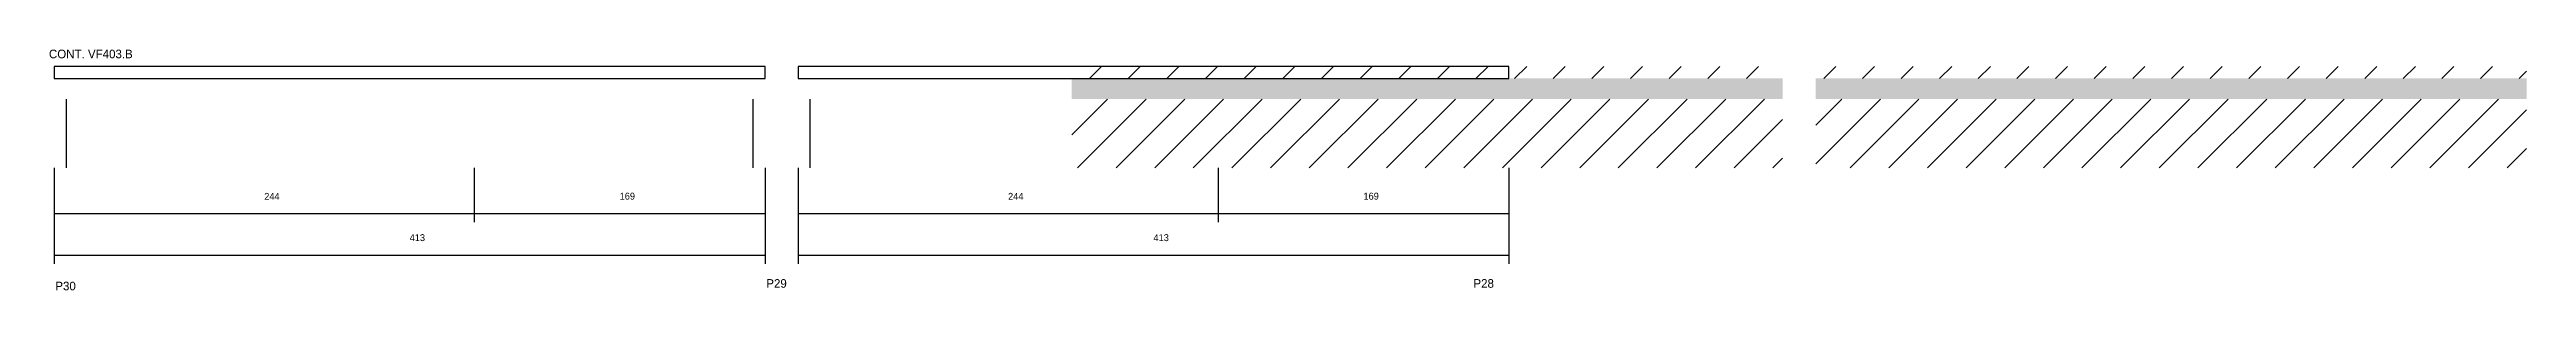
# Model space of a CAD drawing. Header units: metres. Extents: x -41 to 34800, y -36000 to 1848.
# Drawn here: x 20602 to 22041, y -4174 to -4034 of the extents above; entities that cross this region are included whole.
import ezdxf

# ---------------------------------------------------------------- set-up
doc = ezdxf.new("R2010")
doc.units = ezdxf.units.M
for name, color, linetype in [('COTA', 4, 'Continuous'), ('NOMENCLATURA', 7, 'Continuous'), ('Painéis', 200, 'Continuous'), ('REAPROVEITAMENTO', 251, 'Continuous'), ('SARR_2.2x7', 40, 'Continuous'), ('Texto Seção', 7, 'Continuous')]:
    doc.layers.add(name, color=color, linetype=linetype)

msp = doc.modelspace()

# ---------------------------------------------------------------- texts
at = {"layer": 'COTA'}
for s, p in [('244', (20727, -4120.9)), ('169', (20933.5, -4120.8)), ('244', (21159.2, -4120.9)), ('169', (21365.7, -4120.8)), ('413', (20811.5, -4144.9)), ('413', (21243.7, -4144.9))]:
    msp.add_text(s, height=4, dxfattribs=at).set_placement(p)
at = {"layer": 'NOMENCLATURA'}
for s, p in [('P30', (20605.6, -4173.5)), ('P29', (21018.7, -4172)), ('P28', (21429.6, -4172))]:
    msp.add_text(s, height=5, dxfattribs=at).set_placement(p)
at = {"layer": 'Texto Seção'}
msp.add_text('CONT. VF403.B', height=5, dxfattribs=at).set_placement((20601.9, -4038.7))

# ---------------------------------------------------------------- hatches: boundary and pattern name
at = {"layer": 'COTA'}
h = msp.add_hatch(dxfattribs=at)
h.set_pattern_fill('AR-CONC', scale=0.03)
h.paths.add_polyline_path([(21609.2, -4062.4), (21609.2, -4050.4), (21609.2, -4050.4), (21196.2, -4050.4), (21196.2, -4050.4), (21196.2, -4062.4), (21196.2, -4062.4), (21609.2, -4062.4)])
h = msp.add_hatch(dxfattribs=at)
h.set_pattern_fill('AR-CONC', scale=0.03)
h.paths.add_polyline_path([(22041.5, -4062.4), (22041.5, -4050.4), (22041.5, -4050.4), (21628.5, -4050.4), (21628.5, -4050.4), (21628.5, -4062.4), (21628.5, -4062.4), (22041.5, -4062.4)])
at = {"layer": 'REAPROVEITAMENTO'}
h = msp.add_hatch(dxfattribs=at)
h.set_pattern_fill('ANSI31', scale=5)
h.paths.add_polyline_path([(21609.2, -4050.4), (21609.2, -4043.4), (21609.2, -4043.4), (21196.2, -4043.4), (21196.2, -4043.4), (21196.2, -4050.4), (21196.2, -4050.4), (21609.2, -4050.4)])
h = msp.add_hatch(dxfattribs=at)
h.set_pattern_fill('ANSI31', scale=5)
h.paths.add_polyline_path([(22041.5, -4050.4), (22041.5, -4043.4), (22041.5, -4043.4), (21628.5, -4043.4), (21628.5, -4043.4), (21628.5, -4050.4), (21628.5, -4050.4), (22041.5, -4050.4)])
h = msp.add_hatch(dxfattribs=at)
h.set_pattern_fill('ANSI31', scale=5)
h.paths.add_polyline_path([(21609.2, -4102.4), (21609.2, -4062.4), (21609.2, -4062.4), (21196.2, -4062.4), (21196.2, -4062.4), (21196.2, -4102.4), (21196.2, -4102.4), (21609.2, -4102.4)])
h = msp.add_hatch(dxfattribs=at)
h.set_pattern_fill('ANSI31', scale=5)
h.paths.add_polyline_path([(22041.5, -4102.4), (22041.5, -4062.4), (22041.5, -4062.4), (21628.5, -4062.4), (21628.5, -4062.4), (21628.5, -4102.4), (21628.5, -4102.4), (22041.5, -4102.4)])

# ---------------------------------------------------------------- linework, layer by layer
at = {"layer": 'COTA'}
for p, q in [((20605, -4102.4), (20605, -4133.9)), ((20605, -4102.4), (20605, -4158.1)), ((20849, -4102.4), (20849, -4133.9)), ((20849, -4102.4), (20849, -4133.9)), ((21018, -4102.4), (21018, -4133.9)), ((21018, -4102.4), (21018, -4158.1)), ((21037.2, -4102.4), (21037.2, -4133.9)), ((21037.2, -4102.4), (21037.2, -4158.1)), ((21281.2, -4102.4), (21281.2, -4133.9)), ((21281.2, -4102.4), (21281.2, -4133.9)), ((21450.2, -4102.4), (21450.2, -4133.9)), ((21450.2, -4102.4), (21450.2, -4158.1)), ((20605, -4128.9), (20849, -4128.9)), ((20849, -4128.9), (21018, -4128.9)), ((21037.2, -4128.9), (21281.2, -4128.9)), ((21281.2, -4128.9), (21450.2, -4128.9)), ((20605, -4153.1), (21018, -4153.1)), ((21037.2, -4153.1), (21450.2, -4153.1))]:
    msp.add_line(p, q, dxfattribs=at)
at = {"layer": 'Painéis'}
for points in [[(20605, -4050.4), (21018, -4050.4), (21018, -4043.4), (20605, -4043.4)], [(21037.2, -4050.4), (21450.2, -4050.4), (21450.2, -4043.4), (21037.2, -4043.4)]]:
    msp.add_lwpolyline(points, close=True, dxfattribs=at)
at = {"layer": 'SARR_2.2x7'}
for p, q in [((20612, -4102.4), (20612, -4062.4)), ((21011, -4102.4), (21011, -4062.4)), ((21044.2, -4102.4), (21044.2, -4062.4))]:
    msp.add_line(p, q, dxfattribs=at)

msp.set_redraw_order([(e.dxf.handle, doc.entitydb.next_handle()) for e in msp.query("TEXT MTEXT ATTDEF DIMENSION ARC_DIMENSION")])  # texts and dimensions are drawn at this point

doc.saveas('drawing.dxf')
